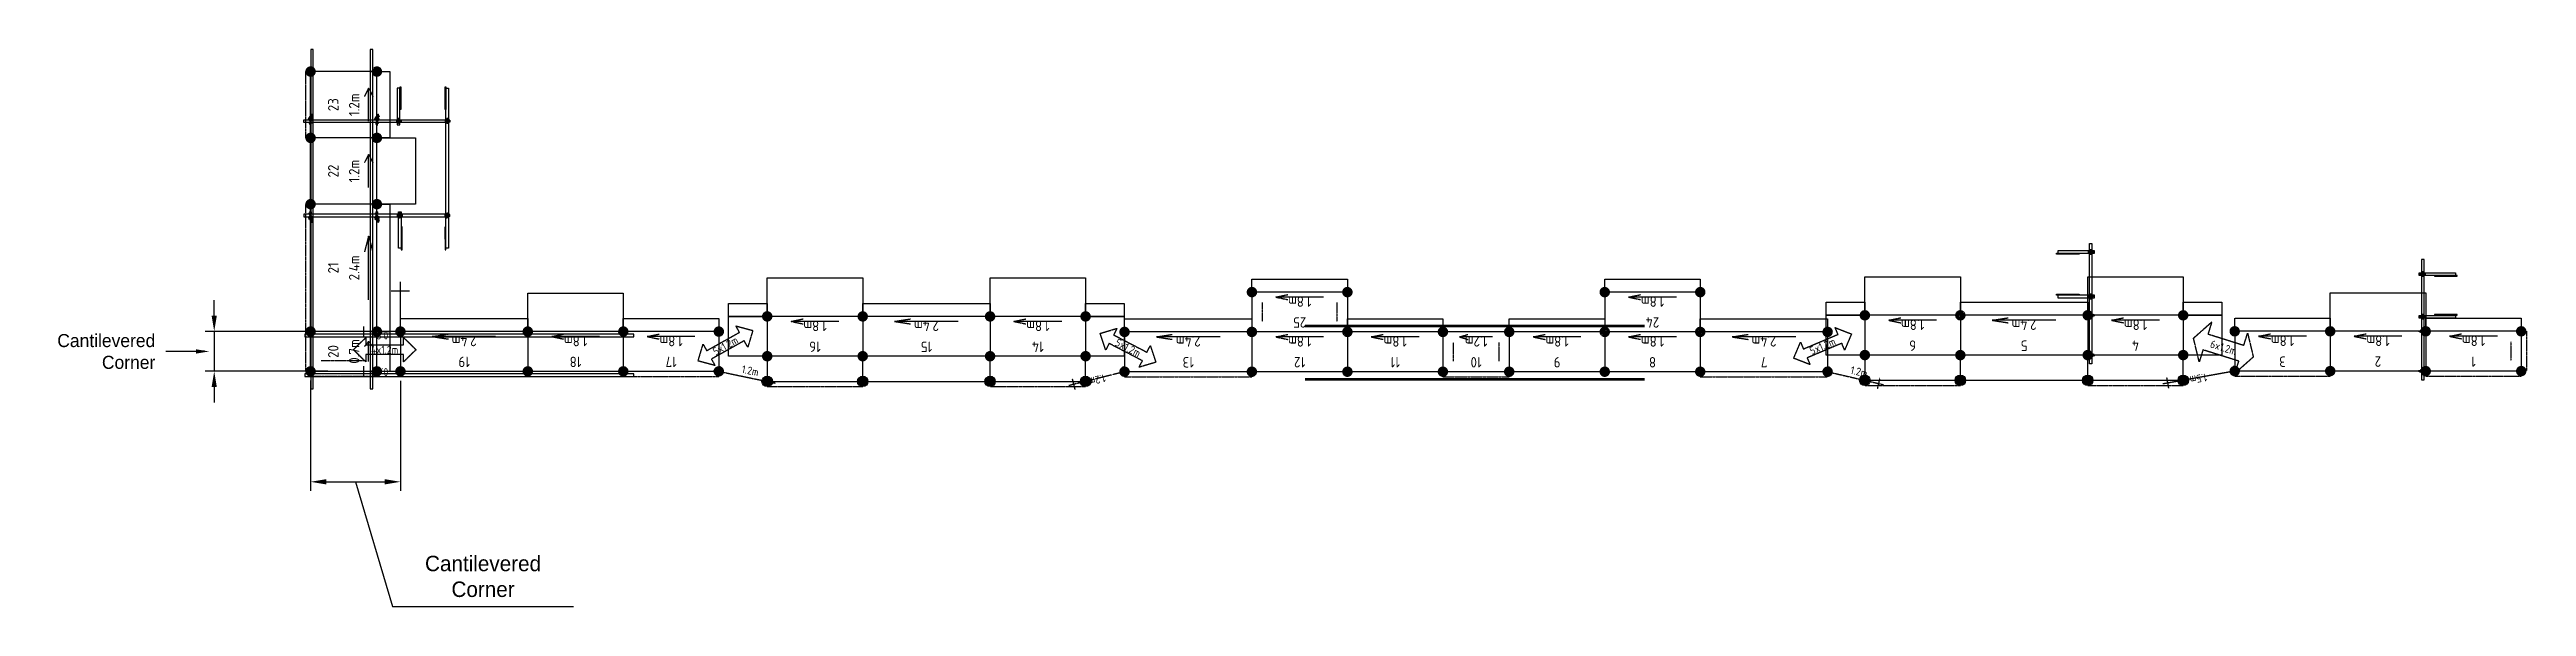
# Model space of a CAD drawing. Header units: millimetres. Extents: x 4425 to 53563, y -49808 to 18666.
# Drawn here: x 5047 to 52481, y 8002 to 18666 of the extents above.
import ezdxf
from ezdxf import colors
from ezdxf.entities.mleader import LeaderData, LeaderLine
from ezdxf.enums import TextEntityAlignment as Align
from ezdxf.math import Vec2, Vec3

# ---------------------------------------------------------------- set-up
doc = ezdxf.new("R2010")
doc.units = ezdxf.units.MM
doc.linetypes.add('KwikScaf_DASHED', pattern=[3.75, 2.5, -1.25])
doc.linetypes.add('KwikScaf_Line', pattern=[1, 1, 0])
doc.layers.add('Extras', color=6, linetype='Continuous')
doc.layers.add('KwikScaf Schematic', color=7, linetype='Continuous')
doc.styles.add('KwikScaf ISO', font='isocp.shx')
doc.dimstyles.new('Scale 100 ISO-30', dxfattribs={"dimscale": 100, "dimtxt": 2.96, "dimasz": 3, "dimexe": 1.75, "dimexo": 1.8, "dimgap": 1.8, "dimtad": 1, "dimdec": 0, "dimdsep": 46, "dimtxsty": 'Standard', "dimcen": 0, "dimaunit": 1, "dimazin": 0, "dimtfac": 1, "dimtdec": 0, "dimtmove": 1, "dimatfit": 3, "dimfxl": 1, "dimtolj": 1, "dimtzin": 0, "dimarcsym": 0})

msp = doc.modelspace()

# ---------------------------------------------------------------- texts
at = {"layer": 'KwikScaf Schematic', "style": 'KwikScaf ISO'}
for s, height, rotation, p in [('23', 200, 90, (10481, 17610)), ('1.2m', 200, 90, (10881, 17610)), ('22', 200, 90, (10481, 16340)), ('1.2m', 200, 90, (10881, 16340)), ('2.4m', 200, 90, (10881, 14485.5)), ('21', 200, 90, (10481, 14485.5)), ('1.8m', 200, 180, (28987.2, 13840.1)), ('1.8m', 200, 180, (35744.2, 13840.1)), ('1.8m', 200, 180, (19705.3, 13374.8)), ('2.4m', 200, 180, (21839.3, 13374.8)), ('1.8m', 200, 180, (23973.3, 13374.8)), ('25', 200, 180, (28987.2, 13440.1)), ('24', 200, 180, (35744.2, 13440.1)), ('1.8m', 200, 180, (40725.2, 13396.2)), ('2.4m', 200, 180, (42859.2, 13396.2)), ('1.8m', 200, 180, (44993.2, 13396.2)), ('20', 200, 90, (10481, 12885)), ('0.7m', 200, 90, (10881, 12885)), ('2.4m', 200, 180, (12986.3, 13085)), ('1.8m', 200, 180, (15120.3, 13085)), ('1.8m', 200, 180, (16949.3, 13085)), ('5x1.2m', 150, 29.16477, (17990.7, 12994.8)), ('16', 200, 180, (19705.3, 12974.8)), ('15', 200, 180, (21839.3, 12974.8)), ('14', 200, 180, (23973.3, 12974.8)), ('5x1.2m', 150, 332.52063, (25700.2, 12954.5)), ('2.4m', 200, 180, (26853.2, 13078.1)), ('1.8m', 200, 180, (28987.2, 13078.1)), ('1.8m', 200, 180, (30816.2, 13078.1)), ('1.2m', 200, 180, (32365.7, 13078.1)), ('1.8m', 200, 180, (33915.2, 13078.1)), ('1.8m', 200, 180, (35744.2, 13078.1)), ('2.4m', 200, 180, (37878.2, 13078.1)), ('5x1.2m', 150, 22.87048, (39001.3, 12987.1)), ('6', 200, 180, (40725.2, 12996.2)), ('5', 200, 180, (42859.2, 12996.2)), ('4', 200, 180, (44993.2, 12996.2)), ('6x1.2m', 150, 342.54617, (46677.3, 12959.3)), ('1.8m', 200, 180, (47808.2, 13089.8)), ('1.8m', 200, 180, (49637.2, 13089.8)), ('1.8m', 200, 180, (51466.2, 13089.8)), ('19', 200, 180, (12986.3, 12685)), ('18', 200, 180, (15120.3, 12685)), ('17', 200, 180, (16949.3, 12685)), ('13', 200, 180, (26853.2, 12678.1)), ('12', 200, 180, (28987.2, 12678.1)), ('11', 200, 180, (30816.2, 12678.1)), ('10', 200, 180, (32365.7, 12678.1)), ('9', 200, 180, (33915.2, 12678.1)), ('8', 200, 180, (35744.2, 12678.1)), ('7', 200, 180, (37878.2, 12678.1)), ('3', 200, 180, (47808.2, 12689.8)), ('2', 200, 180, (49637.2, 12689.8)), ('1', 200, 180, (51466.2, 12689.8))]:
    msp.add_text(s, height=height, rotation=rotation, dxfattribs=at).set_placement(p, align=Align.MIDDLE_CENTER)
for s, rotation, p in [('0.9m', 180, (11355.8, 13266)), ('0.9m', 180, (11355.8, 12566)), ('1.2m', 348.22874, (18451.2, 12443.6)), ('1.2m', 194.02033, (25090.5, 12413.7)), ('1.2m', 346.98226, (39682.3, 12423.9)), ('1.5m', 190.15245, (46184.4, 12438.6))]:
    msp.add_text(s, height=150, rotation=rotation, dxfattribs=at).set_placement(p, align=Align.CENTER)
msp.add_text('4x1.2m', height=150, dxfattribs=at).set_placement((11465.4, 12918.5), align=Align.MIDDLE_CENTER)

# ---------------------------------------------------------------- blocks, each defined once
blk = doc.blocks.new('*D6')
at = {"color": 0, "lineweight": -2}
for p, q in [((8201, 13568), (8201, 13868)), ((10376, 13268), (8026, 13268)), ((8201, 13268), (8201, 12506)), ((10376, 12506), (8026, 12506)), ((8201, 12206), (8201, 11906))]:
    blk.add_line(p, q, dxfattribs=at)
at = {"color": 0}
for points in [[(8151, 13568), (8251, 13568), (8201, 13268)], [(8151, 12206), (8251, 12206), (8201, 12506)]]:
    blk.add_solid(points, dxfattribs=at)
at = {"layer": 'Defpoints', "color": 0}
for p in [(10556, 13268), (8201, 12506), (10556, 12506)]:
    blk.add_point(p, dxfattribs=at)
at = {"color": 0, "insert": (7873, 12887), "char_height": 296, "attachment_point": 5, "rotation": 90}
blk.add_mtext('\\A1;.', dxfattribs=at)
blk = doc.blocks.new('*D7')
at = {"color": 0, "lineweight": -2}
for p, q in [((10046, 12326), (10046, 10214)), ((11767, 12324), (11767, 10214)), ((10346, 10389), (11467, 10389)), ((10906, 10389), (11615, 8002)), ((11615, 8002), (15083, 8002))]:
    blk.add_line(p, q, dxfattribs=at)
at = {"color": 0}
for points in [[(10346, 10439), (10346, 10339), (10046, 10389)], [(11467, 10439), (11467, 10339), (11767, 10389)]]:
    blk.add_solid(points, dxfattribs=at)
at = {"layer": 'Defpoints', "color": 0}
for p in [(10046, 12506), (11767, 12504), (11767, 10389)]:
    blk.add_point(p, dxfattribs=at)
at = {"color": 0, "insert": (13349, 8576), "char_height": 296, "attachment_point": 5}
blk.add_mtext('\\A1;Cantilevered\\PCorner', dxfattribs=at)
blk = doc.blocks.new('90 Deg Coupler 2')
for p, q in [((-29, 60), (24, 60)), ((-29, 60), (-26, 55)), ((-29, 54), (-29, 36)), ((-15, 48), (-29, 54)), ((-29, 36), (-15, 42)), ((-29, 30), (-26, 35)), ((-29, 30), (24, 30)), ((-28, 57), (27, 57)), ((-28, 32), (27, 32)), ((-14, 50), (-26, 55)), ((-14, 40), (-26, 35)), ((-21, 51), (-21, 53)), ((-21, 37), (-21, 39)), ((-15, 48), (-15, 42)), ((-14, 40), (-14, 50)), ((-3, 90), (35, 90)), ((-3, 90), (-3, 60)), ((0, 0), (0, 30)), ((0, 0), (32, 0)), ((51, 65), (24, 60)), ((51, 25), (24, 30)), ((27, 57), (50, 62)), ((27, 32), (50, 28)), ((36, 59), (32, 44)), ((32, 44), (36, 31)), ((32, 0), (32, 28)), ((35, 90), (35, 62)), ((50, 62), (59, 55)), ((50, 28), (59, 35)), ((61, 55), (57, 55)), ((61, 35), (57, 35))]:
    blk.add_line(p, q)
for points in [[(1, 70), (31, 70), (31, 85), (1, 85)], [(4, 72), (28, 72), (28, 82), (4, 82)], [(49, 32), (60, 39), (60, 51), (49, 57), (38, 51), (38, 39)]]:
    blk.add_lwpolyline(points, close=True)
for points in [[(51, 65), (59, 60), (61, 55)], [(51, 25), (59, 30), (61, 35)]]:
    blk.add_lwpolyline(points)
for radius in [12.5, 5]:
    blk.add_circle((49, 45), radius)
blk = doc.blocks.new('90 Degree Coupler Front')
blk.add_blockref('90 Deg Coupler 2', (0, 0))
blk = doc.blocks.new('90 Deg Coupler')
h = blk.add_hatch()
h.set_pattern_fill('LINE', color=256, angle=30, style=0)
h.set_pattern_definition([(30, (-1483.059, -813.5773), (-1.5875, 2.7496307), [])])
h.paths.add_polyline_path([(31, 75), (21, 75), (22, 52), (32, 52)])
h.paths.add_polyline_path([(26, 4), (36, 5), (34, 24), (25, 20)])
h = blk.add_hatch()
h.set_pattern_fill('LINE', color=256, angle=5, style=0)
h.set_pattern_definition([(5, (1526.997, 8843.9646), (-0.2767195, 3.1629182), [])])
h.paths.add_polyline_path([(-5, -102), (5, -102), (5, -72), (-5, -72)])
h.paths.add_polyline_path([(-5, -137), (5, -137), (5, -122), (-5, -122)])
for p, q in [((-44, -25), (-29, 11)), ((-24, 0), (-32, 3)), ((15, 51), (40, 53)), ((16, 31), (15, 51)), ((16, 31), (20, 32)), ((43, 36), (17, 31)), ((46, 28), (18, 18)), ((21, 75), (31, 75)), ((22, 52), (21, 75)), ((27, -12), (25, 20)), ((26, 4), (36, 5)), ((32, 52), (31, 75)), ((37, -12), (34, 24)), ((41, 35), (40, 53)), ((46, 32), (43, 36)), ((46, 28), (46, 32)), ((46, 32), (46, 28)), ((46, 28), (46, 32)), ((-44, -32), (-44, -25)), ((-44, -32), (46, -32)), ((-30, -32), (-30, -27)), ((46, -32), (-30, -32)), ((-23, -82), (-23, -103)), ((-23, -82), (-10, -82)), ((-23, -103), (-10, -103)), ((22, -32), (-22, -32)), ((-22, -32), (-16, -57)), ((-10, -57), (-16, -57)), ((-13, -102), (12, -102)), ((-13, -122), (-13, -102)), ((-13, -122), (12, -122)), ((-10, -57), (-10, -47)), ((-10, -47), (10, -47)), ((-10, -82), (-10, -103)), ((-5, -47), (-5, -102)), ((-5, -72), (5, -72)), ((-5, -122), (-5, -137)), ((5, -137), (-5, -137)), ((5, -47), (5, -102)), ((5, -122), (5, -137)), ((10, -57), (10, -47)), ((10, -57), (16, -57)), ((22, -82), (10, -82)), ((10, -82), (10, -103)), ((22, -103), (10, -103)), ((12, -122), (12, -102)), ((22, -32), (16, -57)), ((41, -12), (21, -12)), ((22, -82), (22, -103)), ((46, -32), (41, -12))]:
    blk.add_line(p, q)
blk.add_lwpolyline([(17, 31), (-12, 30), (-20, 25), (-29, 11)])
for centre, radius in [((0, 0), 24.2), ((-33, -16), 5)]:
    blk.add_circle(centre, radius)
blk.add_arc((-38, -6), 22.6, 291.5177, 333.915)
blk = doc.blocks.new('90 Degree Coupler Side')
at = {"rotation": 90}
blk.add_blockref('90 Deg Coupler', (-32, 44), dxfattribs=at)

# ---------------------------------------------------------------- dimensions: what is measured, and where the dimension line sits
dim = msp.add_linear_dim(base=(8201.2, 12505.8), p1=(10556.2, 13267.8), p2=(10556.2, 12505.8), angle=90, text='.', dimstyle='Scale 100 ISO-30')
dim.commit()
dim.dimension.update_dxf_attribs({"geometry": '*D6', "text_midpoint": (7873.2, 12886.8)})
dim = msp.add_linear_dim(base=(11766.8, 10389.5), p1=(10046, 12505.8), p2=(11766.8, 12504), text='Cantilevered\\PCorner', dimstyle='Scale 100 ISO-30')
dim.commit()
dim.dimension.update_dxf_attribs({"geometry": '*D7', "text_midpoint": (11794.9, 8001.8), "dimtype": 160})

# ---------------------------------------------------------------- hatches: boundary and pattern name
h = msp.add_hatch()
h.set_pattern_fill('INSUL', color=4, angle=-90, style=0)
h.set_pattern_definition([(270, (-3169.307, 40473.614), (9.525, -2e-15), []), (270, (-3166.132, 40473.614), (9.525, -2e-15), [3.175, -3.175]), (270, (-3162.957, 40473.614), (9.525, -2e-15), [3.175, -3.175])])
h.paths.add_polyline_path([(11775.5, 17953.1), (11760.5, 17953.1), (11760.5, 17517.1), (11775.5, 17517.1)])
h = msp.add_hatch()
h.set_pattern_fill('INSUL', color=4, angle=-90, style=0)
h.set_pattern_definition([(270, (-2305.7225, 40473.614), (9.525, -2e-15), []), (270, (-2302.5475, 40473.614), (9.525, -2e-15), [3.175, -3.175]), (270, (-2299.3725, 40473.614), (9.525, -2e-15), [3.175, -3.175])])
h.paths.add_polyline_path([(12639.1, 17953.1), (12624.1, 17953.1), (12624.1, 17517.1), (12639.1, 17517.1)])
h = msp.add_hatch()
h.set_pattern_fill('INSUL', color=4, angle=-90, style=0)
h.set_pattern_definition([(90, (-3146.3555, -7688.259), (9.525, 2e-15), []), (90, (-3143.1805, -7688.259), (9.525, 2e-15), [3.175, -3.175]), (90, (-3140.0055, -7688.259), (9.525, 2e-15), [3.175, -3.175])])
h.paths.add_polyline_path([(11798.5, 14832.3), (11783.5, 14832.3), (11783.5, 15268.3), (11798.5, 15268.3)])
h = msp.add_hatch()
h.set_pattern_fill('INSUL', color=4, angle=-90, style=0)
h.set_pattern_definition([(90, (-2305.7225, -7688.259), (9.525, 2e-15), []), (90, (-2302.5475, -7688.259), (9.525, 2e-15), [3.175, -3.175]), (90, (-2299.3725, -7688.259), (9.525, 2e-15), [3.175, -3.175])])
h.paths.add_polyline_path([(12639.1, 14832.3), (12624.1, 14832.3), (12624.1, 15268.3), (12639.1, 15268.3)])
h = msp.add_hatch()
h.set_pattern_fill('INSUL', color=4, style=0)
h.set_pattern_definition([(0, (20957.1505, -180.274), (0, 9.525), []), (0, (20957.1505, -177.099), (0, 9.525), [3.175, -3.175]), (0, (20957.1505, -173.924), (0, 9.525), [3.175, -3.175])])
h.paths.add_polyline_path([(43477.7, 14764.6), (43477.7, 14749.6), (43913.7, 14749.6), (43913.7, 14764.6)])
h = msp.add_hatch()
h.set_pattern_fill('INSUL', color=4, style=0)
h.set_pattern_definition([(180, (73673.216, -605.676), (0, 9.525), []), (180, (73673.216, -602.501), (0, 9.525), [3.175, -3.175]), (180, (73673.216, -599.326), (0, 9.525), [3.175, -3.175])])
h.paths.add_polyline_path([(50716.7, 14339.2), (50716.7, 14324.2), (51152.7, 14324.2), (51152.7, 14339.2)])
h = msp.add_hatch()
h.set_pattern_fill('INSUL', color=4, style=0)
h.set_pattern_definition([(0, (20957.1505, -964.512), (0, 9.525), []), (0, (20957.1505, -961.337), (0, 9.525), [3.175, -3.175]), (0, (20957.1505, -958.162), (0, 9.525), [3.175, -3.175])])
h.paths.add_polyline_path([(43477.7, 13980.3), (43477.7, 13965.3), (43913.7, 13965.3), (43913.7, 13980.3)])
h = msp.add_hatch()
h.set_pattern_fill('INSUL', color=4, style=0)
h.set_pattern_definition([(180, (73673.216, -1352.996), (0, 9.525), []), (180, (73673.216, -1349.821), (0, 9.525), [3.175, -3.175]), (180, (73673.216, -1346.646), (0, 9.525), [3.175, -3.175])])
h.paths.add_polyline_path([(51152.7, 13591.8), (51152.7, 13576.8), (50716.7, 13576.8), (50716.7, 13591.8)])
h = msp.add_hatch(color=5)
edge = h.paths.add_edge_path()
edge.add_arc((18790.8, 12310.8), 100, 0, 360)
h = msp.add_hatch(color=5)
edge = h.paths.add_edge_path()
edge.add_arc((20619.8, 12310.8), 100, 0, 360)
h = msp.add_hatch(color=5)
edge = h.paths.add_edge_path()
edge.add_arc((23058.8, 12310.8), 100, 0, 360)
h = msp.add_hatch(color=5)
edge = h.paths.add_edge_path()
edge.add_arc((24887.8, 12310.8), 100, 0, 360)
h = msp.add_hatch(color=5)
edge = h.paths.add_edge_path()
edge.add_arc((39810.7, 12332.2), 100, 0, 360)
h = msp.add_hatch(color=5)
edge = h.paths.add_edge_path()
edge.add_arc((41639.7, 12332.2), 100, 0, 360)
h = msp.add_hatch(color=5)
edge = h.paths.add_edge_path()
edge.add_arc((44078.7, 12332.2), 100, 0, 360)
h = msp.add_hatch(color=5)
edge = h.paths.add_edge_path()
edge.add_arc((45907.7, 12332.2), 100, 0, 360)

# ---------------------------------------------------------------- linework, layer by layer
at = {"color": 5}
for p, q in [((39810.7, 12815.2), (39810.7, 12332.2)), ((41639.7, 12332.2), (41639.7, 12815.2)), ((44078.7, 12332.2), (44078.7, 12815.2)), ((45907.7, 12332.2), (45907.7, 12815.2)), ((18790.8, 12793.8), (18790.8, 12310.8)), ((20619.8, 12310.8), (20619.8, 12793.8)), ((23058.8, 12310.8), (23058.8, 12793.8)), ((24887.8, 12310.8), (24887.8, 12793.8)), ((18790.8, 12310.8), (20619.8, 12310.8)), ((23058.8, 12310.8), (24887.8, 12310.8)), ((39810.7, 12332.2), (41639.7, 12332.2)), ((44078.7, 12332.2), (45907.7, 12332.2))]:
    msp.add_line(p, q, dxfattribs=at)
at = {"color": 5, "linetype": 'KwikScaf_DASHED'}
for p, q in [((18790.8, 12210.8), (20619.8, 12210.8)), ((23058.8, 12210.8), (24887.8, 12210.8)), ((39810.7, 12232.2), (41639.7, 12232.2)), ((44078.7, 12232.2), (45907.7, 12232.2))]:
    msp.add_line(p, q, dxfattribs=at)
at = {"color": 3}
for p, q in [((20619.8, 12310.8), (23058.8, 12310.8)), ((41639.7, 12332.2), (44078.7, 12332.2))]:
    msp.add_line(p, q, dxfattribs=at)
at = {"color": 6}
for points in [[(11707.5, 17924.6), (11707.5, 17224.6), (11757.5, 17224.6), (11757.5, 17924.6), (11707.5, 17924.6)], [(12639.4, 14860.8), (12639.4, 17924.6), (12689.4, 17924.6), (12689.4, 14860.8), (12639.4, 14860.8)], [(12690.2, 17320.2), (12690.2, 17270.2), (9914.2, 17270.2), (9914.2, 17320.2), (12690.2, 17320.2)], [(12690.2, 15465.1), (12690.2, 15515.1), (9914.2, 15515.1), (9914.2, 15465.1), (12690.2, 15465.1)], [(11730.5, 14860.8), (11730.5, 15560.8), (11780.5, 15560.8), (11780.5, 14860.8), (11730.5, 14860.8)], [(43506.2, 14764.9), (44206.2, 14764.9), (44206.2, 14814.9), (43506.2, 14814.9), (43506.2, 14764.9)], [(44110.5, 14951.4), (44160.5, 14951.4), (44160.5, 12646), (44110.5, 12646), (44110.5, 14951.4)], [(51124.2, 14339.5), (50424.2, 14339.5), (50424.2, 14389.5), (51124.2, 14389.5), (51124.2, 14339.5)], [(50519.8, 14645), (50469.8, 14645), (50469.8, 12339.5), (50519.8, 12339.5), (50519.8, 14645)], [(43506.2, 13912.3), (44206.2, 13912.3), (44206.2, 13962.3), (43506.2, 13962.3), (43506.2, 13912.3)], [(51124.2, 13523.9), (50424.2, 13523.9), (50424.2, 13573.9), (51124.2, 13573.9), (51124.2, 13523.9)]]:
    msp.add_lwpolyline(points, dxfattribs=at)
at = {"color": 4}
for points in [[(11775.5, 17953.1), (11775.5, 17517.1), (11760.5, 17517.1), (11760.5, 17953.1), (11775.5, 17953.1)], [(12639.1, 17953.1), (12639.1, 17517.1), (12624.1, 17517.1), (12624.1, 17953.1), (12639.1, 17953.1)], [(11798.5, 14832.3), (11798.5, 15268.3), (11783.5, 15268.3), (11783.5, 14832.3), (11798.5, 14832.3)], [(12639.1, 14832.3), (12639.1, 15268.3), (12624.1, 15268.3), (12624.1, 14832.3), (12639.1, 14832.3)], [(43477.7, 14764.6), (43913.7, 14764.6), (43913.7, 14749.6), (43477.7, 14749.6), (43477.7, 14764.6)], [(51152.7, 14339.2), (50716.7, 14339.2), (50716.7, 14324.2), (51152.7, 14324.2), (51152.7, 14339.2)], [(43477.7, 13980.3), (43913.7, 13980.3), (43913.7, 13965.3), (43477.7, 13965.3), (43477.7, 13980.3)], [(51152.7, 13591.8), (50716.7, 13591.8), (50716.7, 13576.8), (51152.7, 13576.8), (51152.7, 13591.8)]]:
    msp.add_lwpolyline(points, dxfattribs=at)
at = {"color": 5}
for points in [[(18052.6, 13805.8), (18790.8, 13805.8), (18790.8, 13555.8), (18052.6, 13555.8)], [(24887.8, 13805.8), (25626, 13805.8), (25626, 13555.8), (24887.8, 13555.8)], [(39072.5, 13827.2), (39810.7, 13827.2), (39810.7, 13577.2), (39072.5, 13577.2)], [(45907.7, 13827.2), (46645.9, 13827.2), (46645.9, 13577.2), (45907.7, 13577.2)]]:
    msp.add_lwpolyline(points, close=True, dxfattribs=at)
at = {"color": 6, "const_width": 50}
for points in [[(29092.5, 13374.1), (35592.5, 13374.1)], [(29092.5, 12351.3), (35592.5, 12351.3)]]:
    msp.add_lwpolyline(points, dxfattribs=at)
at = {"color": 5}
for centre in [(18790.8, 12310.8), (20619.8, 12310.8), (23058.8, 12310.8), (24887.8, 12310.8), (39810.7, 12332.2), (41639.7, 12332.2), (44078.7, 12332.2), (45907.7, 12332.2)]:
    msp.add_circle(centre, 100, dxfattribs=at)
at = {"layer": 'Extras'}
for points in [[(10048.2, 12166.5), (10098.2, 12166.5), (10098.2, 18666.5), (10048.2, 18666.5)], [(11188.2, 12166.5), (11238.2, 12166.5), (11238.2, 18666.5), (11188.2, 18666.5)], [(9934.3, 13164.6), (16234.3, 13164.6), (16234.3, 13214.6), (9934.3, 13214.6)], [(9934.3, 12404.9), (16234.3, 12404.9), (16234.3, 12454.9), (9934.3, 12454.9)]]:
    msp.add_lwpolyline(points, close=True, dxfattribs=at)
at = {"layer": 'KwikScaf Schematic', "color": 1, "linetype": 'KwikScaf_DASHED'}
for p, q in [((9946, 18245), (9946, 16975)), ((31930.7, 12697.1), (31930.7, 13059.1)), ((32800.7, 13059.1), (32800.7, 12697.1)), ((31730.7, 12397.1), (33000.7, 12397.1))]:
    msp.add_line(p, q, dxfattribs=at)
at = {"layer": 'KwikScaf Schematic', "color": 1, "linetype": 'KwikScaf_Line'}
for p, q in [((10046, 16975), (10046, 18245)), ((11316, 18245), (10046, 18245)), ((11316, 16975), (11316, 18245)), ((11316, 18245), (11566, 18245)), ((11566, 18245), (11566, 16975)), ((11157.3, 17927.5), (11077.9, 17768.8)), ((11157.3, 17292.5), (11157.3, 17927.5)), ((11157.3, 17927.5), (11236.6, 17768.8)), ((10046, 15705), (10046, 16975)), ((11316, 16975), (10046, 16975)), ((11157.3, 16657.5), (11077.9, 16498.8)), ((11157.3, 16022.5), (11157.3, 16657.5)), ((11157.3, 16657.5), (11236.6, 16498.8)), ((11316, 15705), (11316, 16975)), ((11316, 16975), (12054.2, 16975)), ((11566, 16975), (11316, 16975)), ((12054.2, 16975), (12054.2, 15705)), ((12054.2, 15705), (11316, 15705)), ((18259.8, 13251.4), (18191.6, 13373.7)), ((18191.6, 13373.7), (18514.7, 13287.2)), ((18514.7, 13287.2), (18418.6, 12966.8)), ((25167.9, 13231.3), (25488.4, 13327.3)), ((25488.4, 13327.3), (25423.8, 13203.1)), ((39296.8, 13212.7), (39242.4, 13341.7)), ((39242.4, 13341.7), (39554.1, 13220.3)), ((46104.9, 13139.3), (46453.9, 13448.9)), ((46453.9, 13448.9), (46381.9, 13219.9)), ((10865.4, 12918.5), (11105.4, 13151.5)), ((11105.4, 12685.5), (10865.4, 12918.5)), ((11105.4, 13151.5), (11105.4, 13011.5)), ((11105.4, 13011.5), (11825.4, 13011.5)), ((11825.4, 12825.5), (11105.4, 12825.5)), ((11105.4, 12825.5), (11105.4, 12685.5)), ((11825.4, 13011.5), (11825.4, 13151.5)), ((11825.4, 13151.5), (12065.4, 12918.5)), ((12065.4, 12918.5), (11825.4, 12685.5)), ((11825.4, 12685.5), (11825.4, 12825.5)), ((17466.8, 12702.4), (17562.8, 13022.8)), ((17562.8, 13022.8), (17631.1, 12900.6)), ((17631.1, 12900.6), (18259.8, 13251.4)), ((18350.4, 13089), (17721.7, 12738.1)), ((18418.6, 12966.8), (18350.4, 13089)), ((25273.3, 12913.9), (25167.9, 13231.3)), ((25337.9, 13038.1), (25273.3, 12913.9)), ((25976.7, 12705.8), (25337.9, 13038.1)), ((25423.8, 13203.1), (26062.5, 12870.8)), ((26062.5, 12870.8), (26127.1, 12995)), ((26127.1, 12995), (26232.5, 12677.6)), ((31730.7, 13259.1), (31730.7, 12497.1)), ((33000.7, 13259.1), (31730.7, 13259.1)), ((32048.2, 13163.8), (32206.9, 13211.4)), ((32683.2, 13163.8), (32048.2, 13163.8)), ((32048.2, 13163.8), (32206.9, 13116.2)), ((38448.5, 12753.9), (38579, 13061.9)), ((38579, 13061.9), (38633.4, 12932.9)), ((38633.4, 12932.9), (39296.8, 13212.7)), ((39369.1, 13041.3), (38705.7, 12761.5)), ((39423.5, 12912.3), (39369.1, 13041.3)), ((39554.1, 13220.3), (39423.5, 12912.3)), ((46213.9, 12685.7), (46104.9, 13139.3)), ((46285.9, 12914.7), (46213.9, 12685.7)), ((46972.8, 12698.7), (46285.9, 12914.7)), ((46381.9, 13219.9), (47068.7, 13004)), ((47068.7, 13004), (47140.7, 13232.9)), ((47140.7, 13232.9), (47249.7, 12779.3)), ((17789.9, 12615.9), (17466.8, 12702.4)), ((17721.7, 12738.1), (17789.9, 12615.9)), ((25912.1, 12581.6), (25976.7, 12705.8)), ((26232.5, 12677.6), (25912.1, 12581.6)), ((33000.7, 12497.1), (31730.7, 12497.1)), ((38760.1, 12632.5), (38448.5, 12753.9)), ((38705.7, 12761.5), (38760.1, 12632.5)), ((47249.7, 12779.3), (46900.8, 12469.7)), ((46900.8, 12469.7), (46972.8, 12698.7))]:
    msp.add_line(p, q, dxfattribs=at)
at = {"layer": 'KwikScaf Schematic', "color": 3, "linetype": 'KwikScaf_DASHED'}
for p, q in [((9946, 15705), (9946, 13266)), ((11766.8, 12404), (14205.8, 12404)), ((25633.7, 12397.1), (28072.7, 12397.1)), ((36658.7, 12397.1), (39097.7, 12397.1))]:
    msp.add_line(p, q, dxfattribs=at)
at = {"layer": 'KwikScaf Schematic', "color": 3, "linetype": 'KwikScaf_Line'}
for p, q in [((10046, 13266), (10046, 15705)), ((11316, 15705), (10046, 15705)), ((11316, 13266), (11316, 15705)), ((11316, 15705), (11566, 15705)), ((11566, 15705), (11566, 13266)), ((11157.3, 15095.3), (11077.9, 14790.4)), ((11157.3, 13875.8), (11157.3, 15095.3)), ((11157.3, 15095.3), (11236.6, 14790.4)), ((11941.8, 14041), (11591.8, 14041)), ((11766.8, 13516), (11766.8, 14216)), ((20619.8, 13555.8), (20619.8, 13805.8)), ((20619.8, 13805.8), (23058.8, 13805.8)), ((23058.8, 13805.8), (23058.8, 13555.8)), ((41639.7, 13577.2), (41639.7, 13827.2)), ((41639.7, 13827.2), (44078.7, 13827.2)), ((44078.7, 13827.2), (44078.7, 13577.2)), ((11066.8, 13166), (11066.8, 13366)), ((11766.8, 13266), (11766.8, 13516)), ((11766.8, 13516), (14205.8, 13516)), ((11766.8, 13166), (11766.8, 13366)), ((14205.8, 13516), (14205.8, 13266)), ((20619.8, 13555.8), (20619.8, 12793.8)), ((23058.8, 13555.8), (20619.8, 13555.8)), ((21229.6, 13460.6), (21534.5, 13508.2)), ((22449.1, 13460.6), (21229.6, 13460.6)), ((21229.6, 13460.6), (21534.5, 13413)), ((25633.7, 13259.1), (25633.7, 13509.1)), ((25633.7, 13509.1), (28072.7, 13509.1)), ((28072.7, 13509.1), (28072.7, 13259.1)), ((36658.7, 13259.1), (36658.7, 13509.1)), ((36658.7, 13509.1), (39097.7, 13509.1)), ((39097.7, 13509.1), (39097.7, 13259.1)), ((41639.7, 13577.2), (41639.7, 12815.2)), ((44078.7, 13577.2), (41639.7, 13577.2)), ((42249.5, 13482), (42554.3, 13529.6)), ((43469, 13482), (42249.5, 13482)), ((42249.5, 13482), (42554.3, 13434.3)), ((11866.8, 13266), (10966.8, 13266)), ((11566, 13266), (11316, 13266)), ((11766.8, 13266), (11766.8, 12504)), ((14205.8, 13266), (11766.8, 13266)), ((12376.6, 13170.8), (12681.5, 13218.4)), ((13596.1, 13170.8), (12376.6, 13170.8)), ((12376.6, 13170.8), (12681.5, 13123.1)), ((25633.7, 13259.1), (25633.7, 12497.1)), ((28072.7, 13259.1), (25633.7, 13259.1)), ((26243.4, 13163.8), (26548.3, 13211.4)), ((27462.9, 13163.8), (26243.4, 13163.8)), ((26243.4, 13163.8), (26548.3, 13116.2)), ((36658.7, 13259.1), (36658.7, 12497.1)), ((39097.7, 13259.1), (36658.7, 13259.1)), ((37268.4, 13163.8), (37573.3, 13211.4)), ((38487.9, 13163.8), (37268.4, 13163.8)), ((37268.4, 13163.8), (37573.3, 13116.2)), ((39097.7, 13259.1), (39097.7, 12497.1)), ((44078.7, 12815.2), (41639.7, 12815.2)), ((11866.8, 12504), (10966.8, 12504)), ((11066.8, 12404), (11066.8, 12604)), ((11766.8, 12404), (11766.8, 12604)), ((14205.8, 12504), (11766.8, 12504)), ((23058.8, 12793.8), (20619.8, 12793.8)), ((25730.7, 12521.3), (24566.4, 12230.6)), ((24687.7, 12157.8), (24639.2, 12351.8)), ((25657.9, 12400.1), (25609.4, 12594.1)), ((28072.7, 12497.1), (25633.7, 12497.1)), ((39097.7, 12497.1), (36658.7, 12497.1)), ((39000.2, 12519.6), (40169.4, 12249.3)), ((39120.2, 12594.5), (39075.1, 12399.6)), ((40094.5, 12369.2), (40049.4, 12174.4))]:
    msp.add_line(p, q, dxfattribs=at)
at = {"layer": 'KwikScaf Schematic', "color": 5, "linetype": 'KwikScaf_Line'}
for p, q in [((18790.8, 13555.8), (18790.8, 14294)), ((18790.8, 14294), (20619.8, 14294)), ((20619.8, 14294), (20619.8, 13555.8)), ((23058.8, 13555.8), (23058.8, 14294)), ((23058.8, 14294), (24887.8, 14294)), ((24887.8, 14294), (24887.8, 13555.8)), ((28072.7, 14021.1), (28072.7, 14271.1)), ((28072.7, 14271.1), (29901.7, 14271.1)), ((29901.7, 14271.1), (29901.7, 14021.1)), ((34829.7, 14021.1), (34829.7, 14271.1)), ((34829.7, 14271.1), (36658.7, 14271.1)), ((36658.7, 14271.1), (36658.7, 14021.1)), ((39810.7, 13577.2), (39810.7, 14315.4)), ((39810.7, 14315.4), (41639.7, 14315.4)), ((41639.7, 14315.4), (41639.7, 13577.2)), ((44078.7, 13577.2), (44078.7, 14315.4)), ((44078.7, 14315.4), (45907.7, 14315.4)), ((45907.7, 14315.4), (45907.7, 13577.2)), ((14205.8, 13266), (14205.8, 14004.2)), ((14205.8, 14004.2), (16034.8, 14004.2)), ((16034.8, 14004.2), (16034.8, 13266)), ((28072.7, 14021.1), (28072.7, 13259.1)), ((29901.7, 14021.1), (28072.7, 14021.1)), ((28529.9, 13925.8), (28758.5, 13973.4)), ((29444.4, 13925.8), (28529.9, 13925.8)), ((28529.9, 13925.8), (28758.5, 13878.2)), ((29901.7, 14021.1), (29901.7, 13259.1)), ((34829.7, 14021.1), (34829.7, 13259.1)), ((36658.7, 14021.1), (34829.7, 14021.1)), ((35286.9, 13925.8), (35515.5, 13973.4)), ((36201.4, 13925.8), (35286.9, 13925.8)), ((35286.9, 13925.8), (35515.5, 13878.2)), ((36658.7, 14021.1), (36658.7, 13259.1)), ((48722.7, 13270.8), (48722.7, 14009)), ((48722.7, 14009), (50551.7, 14009)), ((50551.7, 14009), (50551.7, 13270.8)), ((16034.8, 13266), (16034.8, 13516)), ((16034.8, 13516), (17863.8, 13516)), ((17863.8, 13516), (17863.8, 13266)), ((18052.6, 12793.8), (18052.6, 13555.8)), ((18052.6, 13555.8), (18790.8, 13555.8)), ((18790.8, 13555.8), (18790.8, 12793.8)), ((20619.8, 13555.8), (18790.8, 13555.8)), ((19248.1, 13460.6), (19476.7, 13508.2)), ((20162.6, 13460.6), (19248.1, 13460.6)), ((19248.1, 13460.6), (19476.7, 13413)), ((23058.8, 13555.8), (23058.8, 12793.8)), ((24887.8, 13555.8), (23058.8, 13555.8)), ((23516.1, 13460.6), (23744.7, 13508.2)), ((24430.6, 13460.6), (23516.1, 13460.6)), ((23516.1, 13460.6), (23744.7, 13413)), ((24887.8, 13555.8), (24887.8, 12793.8)), ((24887.8, 13555.8), (25626, 13555.8)), ((25626, 13555.8), (25626, 12793.8)), ((29901.7, 13259.1), (29901.7, 13509.1)), ((29901.7, 13509.1), (31730.7, 13509.1)), ((31730.7, 13509.1), (31730.7, 13259.1)), ((33000.7, 13259.1), (33000.7, 13509.1)), ((33000.7, 13509.1), (34829.7, 13509.1)), ((34829.7, 13509.1), (34829.7, 13259.1)), ((39072.5, 12815.2), (39072.5, 13577.2)), ((39072.5, 13577.2), (39810.7, 13577.2)), ((39810.7, 13577.2), (39810.7, 12815.2)), ((41639.7, 13577.2), (39810.7, 13577.2)), ((40268, 13482), (40496.6, 13529.6)), ((41182.5, 13482), (40268, 13482)), ((40268, 13482), (40496.6, 13434.3)), ((44078.7, 13577.2), (44078.7, 12815.2)), ((45907.7, 13577.2), (44078.7, 13577.2)), ((44536, 13482), (44764.6, 13529.6)), ((45450.5, 13482), (44536, 13482)), ((44536, 13482), (44764.6, 13434.3)), ((45907.7, 13577.2), (45907.7, 12815.2)), ((45907.7, 13577.2), (46645.9, 13577.2)), ((46645.9, 13577.2), (46645.9, 12815.2)), ((46893.7, 13270.8), (46893.7, 13520.8)), ((46893.7, 13520.8), (48722.7, 13520.8)), ((48722.7, 13520.8), (48722.7, 13270.8)), ((50551.7, 13270.8), (50551.7, 13520.8)), ((50551.7, 13520.8), (52380.7, 13520.8)), ((52380.7, 13520.8), (52380.7, 13270.8)), ((14205.8, 13266), (14205.8, 12504)), ((16034.8, 13266), (14205.8, 13266)), ((14663.1, 13170.8), (14891.7, 13218.4)), ((15577.6, 13170.8), (14663.1, 13170.8)), ((14663.1, 13170.8), (14891.7, 13123.1)), ((16034.8, 13266), (16034.8, 12504)), ((17863.8, 13266), (16034.8, 13266)), ((16492.1, 13170.8), (16720.7, 13218.4)), ((17406.6, 13170.8), (16492.1, 13170.8)), ((16492.1, 13170.8), (16720.7, 13123.1)), ((17863.8, 13266), (17863.8, 12504)), ((28072.7, 13259.1), (28072.7, 12497.1)), ((29901.7, 13259.1), (28072.7, 13259.1)), ((29901.7, 13259.1), (28072.7, 13259.1)), ((28529.9, 13163.8), (28758.5, 13211.4)), ((29444.4, 13163.8), (28529.9, 13163.8)), ((28529.9, 13163.8), (28758.5, 13116.2)), ((29901.7, 13259.1), (29901.7, 12497.1)), ((31730.7, 13259.1), (29901.7, 13259.1)), ((30358.9, 13163.8), (30587.5, 13211.4)), ((31273.4, 13163.8), (30358.9, 13163.8)), ((30358.9, 13163.8), (30587.5, 13116.2)), ((33000.7, 13259.1), (33000.7, 12497.1)), ((34829.7, 13259.1), (33000.7, 13259.1)), ((33457.9, 13163.8), (33686.5, 13211.4)), ((34372.4, 13163.8), (33457.9, 13163.8)), ((33457.9, 13163.8), (33686.5, 13116.2)), ((34829.7, 13259.1), (34829.7, 12497.1)), ((36658.7, 13259.1), (34829.7, 13259.1)), ((36658.7, 13259.1), (34829.7, 13259.1)), ((35286.9, 13163.8), (35515.5, 13211.4)), ((36201.4, 13163.8), (35286.9, 13163.8)), ((35286.9, 13163.8), (35515.5, 13116.2)), ((39810.7, 12815.2), (39072.5, 12815.2)), ((41639.7, 12815.2), (39810.7, 12815.2)), ((45907.7, 12815.2), (44078.7, 12815.2)), ((46645.9, 12815.2), (45907.7, 12815.2)), ((46893.7, 13270.8), (46893.7, 12508.8)), ((48722.7, 13270.8), (46893.7, 13270.8)), ((47350.9, 13175.5), (47579.5, 13223.1)), ((48265.4, 13175.5), (47350.9, 13175.5)), ((47350.9, 13175.5), (47579.5, 13127.9)), ((48722.7, 13270.8), (48722.7, 12508.8)), ((50551.7, 13270.8), (48722.7, 13270.8)), ((49179.9, 13175.5), (49408.5, 13223.1)), ((50094.4, 13175.5), (49179.9, 13175.5)), ((49179.9, 13175.5), (49408.5, 13127.9)), ((50551.7, 13270.8), (50551.7, 12508.8)), ((52380.7, 13270.8), (50551.7, 13270.8)), ((51008.9, 13175.5), (51237.5, 13223.1)), ((51923.4, 13175.5), (51008.9, 13175.5)), ((51008.9, 13175.5), (51237.5, 13127.9)), ((52380.7, 13270.8), (52380.7, 12508.8)), ((16034.8, 12504), (14205.8, 12504)), ((17863.8, 12504), (16034.8, 12504)), ((17765.9, 12524.4), (18940.7, 12279.6)), ((17884.2, 12601.9), (17843.4, 12406.1)), ((18790.8, 12793.8), (18052.6, 12793.8)), ((20619.8, 12793.8), (18790.8, 12793.8)), ((18863.2, 12397.9), (18822.4, 12202.1)), ((24887.8, 12793.8), (23058.8, 12793.8)), ((25626, 12793.8), (24887.8, 12793.8)), ((29901.7, 12497.1), (28072.7, 12497.1)), ((31730.7, 12497.1), (29901.7, 12497.1)), ((34829.7, 12497.1), (33000.7, 12497.1)), ((36658.7, 12497.1), (34829.7, 12497.1)), ((46992.1, 12526.4), (45515.6, 12262)), ((45631.6, 12181.2), (45596.4, 12378.1)), ((46911.3, 12410.3), (46876, 12607.2)), ((48722.7, 12508.8), (46893.7, 12508.8)), ((50551.7, 12508.8), (48722.7, 12508.8)), ((52380.7, 12508.8), (50551.7, 12508.8))]:
    msp.add_line(p, q, dxfattribs=at)
at = {"layer": 'KwikScaf Schematic', "color": 5, "linetype": 'KwikScaf_DASHED'}
for p, q in [((28272.7, 13459.1), (28272.7, 13821.1)), ((29701.7, 13821.1), (29701.7, 13459.1)), ((52180.7, 13070.8), (52180.7, 12708.8)), ((52480.7, 13270.8), (52480.7, 12508.8)), ((16034.8, 12404), (17863.8, 12404)), ((46893.7, 12408.8), (48722.7, 12408.8)), ((50551.7, 12408.8), (52380.7, 12408.8))]:
    msp.add_line(p, q, dxfattribs=at)
at = {"layer": 'KwikScaf Schematic', "color": 4, "linetype": 'KwikScaf_DASHED'}
for p, q in [((9946, 13266), (9946, 12504)), ((11316, 12404), (10046, 12404)), ((11116, 12704), (10246, 12704))]:
    msp.add_line(p, q, dxfattribs=at)
at = {"layer": 'KwikScaf Schematic', "color": 4, "linetype": 'KwikScaf_Line'}
for p, q in [((10046, 12504), (10046, 13266)), ((11316, 13266), (10046, 13266)), ((11157.3, 13075.5), (11077.9, 12980.3)), ((11157.3, 12694.5), (11157.3, 13075.5)), ((11157.3, 13075.5), (11236.6, 12980.3)), ((11316, 12504), (11316, 13266)), ((11316, 13266), (11566, 13266)), ((11566, 13266), (11566, 12504)), ((11316, 12504), (10046, 12504)), ((11566, 12504), (11316, 12504))]:
    msp.add_line(p, q, dxfattribs=at)
at = {"layer": 'KwikScaf Schematic', "color": 1, "linetype": 'KwikScaf_Line', "const_width": 100}
for points in [[(9996, 18245, -0.1989124), (10010.6, 18280.4, -0.1989124), (10046, 18295, -0.1989124), (10081.4, 18280.4, -0.1989124), (10096, 18245, -0.1989124), (10081.4, 18209.7, -0.1989124), (10046, 18195, -0.1989124), (10010.6, 18209.7, -0.1989124)], [(11266, 18245, -0.1989124), (11280.6, 18280.4, -0.1989124), (11316, 18295, -0.1989124), (11351.4, 18280.4, -0.1989124), (11366, 18245, -0.1989124), (11351.4, 18209.7, -0.1989124), (11316, 18195, -0.1989124), (11280.6, 18209.7, -0.1989124)], [(9996, 16975, -0.1989124), (10010.6, 17010.4, -0.1989124), (10046, 17025, -0.1989124), (10081.4, 17010.4, -0.1989124), (10096, 16975, -0.1989124), (10081.4, 16939.7, -0.1989124), (10046, 16925, -0.1989124), (10010.6, 16939.7, -0.1989124)], [(9996, 16975, -0.1989124), (10010.6, 17010.4, -0.1989124), (10046, 17025, -0.1989124), (10081.4, 17010.4, -0.1989124), (10096, 16975, -0.1989124), (10081.4, 16939.7, -0.1989124), (10046, 16925, -0.1989124), (10010.6, 16939.7, -0.1989124)], [(11266, 16975, -0.1989124), (11280.6, 17010.4, -0.1989124), (11316, 17025, -0.1989124), (11351.4, 17010.4, -0.1989124), (11366, 16975, -0.1989124), (11351.4, 16939.7, -0.1989124), (11316, 16925, -0.1989124), (11280.6, 16939.7, -0.1989124)], [(11266, 16975, -0.1989124), (11280.6, 17010.4, -0.1989124), (11316, 17025, -0.1989124), (11351.4, 17010.4, -0.1989124), (11366, 16975, -0.1989124), (11351.4, 16939.7, -0.1989124), (11316, 16925, -0.1989124), (11280.6, 16939.7, -0.1989124)], [(9996, 15705, -0.1989124), (10010.6, 15740.4, -0.1989124), (10046, 15755, -0.1989124), (10081.4, 15740.4, -0.1989124), (10096, 15705, -0.1989124), (10081.4, 15669.7, -0.1989124), (10046, 15655, -0.1989124), (10010.6, 15669.7, -0.1989124)], [(11266, 15705, -0.1989124), (11280.6, 15740.4, -0.1989124), (11316, 15755, -0.1989124), (11351.4, 15740.4, -0.1989124), (11366, 15705, -0.1989124), (11351.4, 15669.7, -0.1989124), (11316, 15655, -0.1989124), (11280.6, 15669.7, -0.1989124)], [(31730.7, 13209.1, -0.1989124), (31695.3, 13223.7, -0.1989124), (31680.7, 13259.1, -0.1989124), (31695.3, 13294.4, -0.1989124), (31730.7, 13309.1, -0.1989124), (31766, 13294.4, -0.1989124), (31780.7, 13259.1, -0.1989124), (31766, 13223.7, -0.1989124)], [(33000.7, 13209.1, -0.1989124), (32965.3, 13223.7, -0.1989124), (32950.7, 13259.1, -0.1989124), (32965.3, 13294.4, -0.1989124), (33000.7, 13309.1, -0.1989124), (33036, 13294.4, -0.1989124), (33050.7, 13259.1, -0.1989124), (33036, 13223.7, -0.1989124)], [(31730.7, 12447.1, -0.1989124), (31695.3, 12461.7, -0.1989124), (31680.7, 12497.1, -0.1989124), (31695.3, 12532.4, -0.1989124), (31730.7, 12547.1, -0.1989124), (31766, 12532.4, -0.1989124), (31780.7, 12497.1, -0.1989124), (31766, 12461.7, -0.1989124)]]:
    msp.add_lwpolyline(points, format="xyb", close=True, dxfattribs=at)
at = {"layer": 'KwikScaf Schematic', "color": 3, "linetype": 'KwikScaf_Line'}
for points in [[(9996, 15705, 100, 100, -0.1989124), (10010.6, 15740.4, 100, 100, -0.1989124), (10046, 15755, 100, 100, -0.1989124), (10081.4, 15740.4, 100, 100, -0.1989124), (10096, 15705, 100, 100, -0.1989124), (10081.4, 15669.7, 100, 100, -0.1989124), (10046, 15655, 100, 100, -0.1989124), (10010.6, 15669.7, 100, 100, -0.1989124)], [(11266, 15705, 100, 100, -0.1989124), (11280.6, 15740.4, 100, 100, -0.1989124), (11316, 15755, 100, 100, -0.1989124), (11351.4, 15740.4, 100, 100, -0.1989124), (11366, 15705, 100, 100, -0.1989124), (11351.4, 15669.7, 100, 100, -0.1989124), (11316, 15655, 100, 100, -0.1989124), (11280.6, 15669.7, 100, 100, -0.1989124)], [(11766.8, 13216, 100, 100, -0.1989124), (11731.5, 13230.7, 100, 100, -0.1989124), (11716.8, 13266, 100, 100, -0.1989124), (11731.5, 13301.4, 100, 100, -0.1989124), (11766.8, 13316, 100, 100, -0.1989124), (11802.2, 13301.4, 100, 100, -0.1989124), (11816.8, 13266, 100, 100, -0.1989124), (11802.2, 13230.7, 100, 100, -0.1989124)], [(20619.8, 13505.8, 100, 100, -0.1989124), (20584.5, 13520.5, 100, 100, -0.1989124), (20569.8, 13555.8, 100, 100, -0.1989124), (20584.5, 13591.2, 100, 100, -0.1989124), (20619.8, 13605.8, 100, 100, -0.1989124), (20655.2, 13591.2, 100, 100, -0.1989124), (20669.8, 13555.8, 100, 100, -0.1989124), (20655.2, 13520.5, 100, 100, -0.1989124)], [(25633.7, 13209.1, 100, 100, -0.1989124), (25598.3, 13223.7, 100, 100, -0.1989124), (25583.7, 13259.1, 100, 100, -0.1989124), (25598.3, 13294.4, 100, 100, -0.1989124), (25633.7, 13309.1, 100, 100, -0.1989124), (25669, 13294.4, 100, 100, -0.1989124), (25683.7, 13259.1, 100, 100, -0.1989124), (25669, 13223.7, 100, 100, -0.1989124)], [(36658.7, 13209.1, 100, 100, -0.1989124), (36623.3, 13223.7, 100, 100, -0.1989124), (36608.7, 13259.1, 100, 100, -0.1989124), (36623.3, 13294.4, 100, 100, -0.1989124), (36658.7, 13309.1, 100, 100, -0.1989124), (36694, 13294.4, 100, 100, -0.1989124), (36708.7, 13259.1, 100, 100, -0.1989124), (36694, 13223.7, 100, 100, -0.1989124)], [(41639.7, 13527.2, 100, 100, -0.1989124), (41604.4, 13541.9, 100, 100, -0.1989124), (41589.7, 13577.2, 100, 100, -0.1989124), (41604.4, 13612.6, 100, 100, -0.1989124), (41639.7, 13627.2, 100, 100, -0.1989124), (41675.1, 13612.6, 100, 100, -0.1989124), (41689.7, 13577.2, 100, 100, -0.1989124), (41675.1, 13541.9, 100, 100, -0.1989124)], [(20619.8, 12743.8, 100, 100, -0.1989124), (20584.5, 12758.5, 100, 100, -0.1989124), (20569.8, 12793.8, 100, 100, -0.1989124), (20584.5, 12829.2, 100, 100, -0.1989124), (20619.8, 12843.8, 100, 100, -0.1989124), (20655.2, 12829.2, 100, 100, -0.1989124), (20669.8, 12793.8, 100, 100, -0.1989124), (20655.2, 12758.5, 100, 100, -0.1989124)], [(23058.8, 12743.8, 100, 100, -0.1989124), (23023.5, 12758.5, 100, 100, -0.1989124), (23008.8, 12793.8, 100, 100, -0.1989124), (23023.5, 12829.2, 100, 100, -0.1989124), (23058.8, 12843.8, 100, 100, -0.1989124), (23094.2, 12829.2, 100, 100, -0.1989124), (23108.8, 12793.8, 100, 100, -0.1989124), (23094.2, 12758.5, 100, 100, -0.1989124)], [(41639.7, 12765.2, 100, 100, -0.1989124), (41604.4, 12779.9, 100, 100, -0.1989124), (41589.7, 12815.2, 100, 100, -0.1989124), (41604.4, 12850.6, 100, 100, -0.1989124), (41639.7, 12865.2, 100, 100, -0.1989124), (41675.1, 12850.6, 100, 100, -0.1989124), (41689.7, 12815.2, 100, 100, -0.1989124), (41675.1, 12779.9, 100, 100, -0.1989124)], [(44078.7, 12765.2, 100, 100, -0.1989124), (44043.4, 12779.9, 100, 100, -0.1989124), (44028.7, 12815.2, 100, 100, -0.1989124), (44043.4, 12850.6, 100, 100, -0.1989124), (44078.7, 12865.2, 100, 100, -0.1989124), (44114.1, 12850.6, 100, 100, -0.1989124), (44128.7, 12815.2, 100, 100, -0.1989124), (44114.1, 12779.9, 100, 100, -0.1989124)], [(11766.8, 12454, 100, 100, -0.1989124), (11731.5, 12468.7, 100, 100, -0.1989124), (11716.8, 12504, 100, 100, -0.1989124), (11731.5, 12539.4, 100, 100, -0.1989124), (11766.8, 12554, 100, 100, -0.1989124), (11802.2, 12539.4, 100, 100, -0.1989124), (11816.8, 12504, 100, 100, -0.1989124), (11802.2, 12468.7, 100, 100, -0.1989124)], [(14205.8, 12454, 100, 100, -0.1989124), (14170.5, 12468.7, 100, 100, -0.1989124), (14155.8, 12504, 100, 100, -0.1989124), (14170.5, 12539.4, 100, 100, -0.1989124), (14205.8, 12554, 100, 100, -0.1989124), (14241.2, 12539.4, 100, 100, -0.1989124), (14255.8, 12504, 100, 100, -0.1989124), (14241.2, 12468.7, 100, 100, -0.1989124)], [(25633.7, 12447.1, 100, 100, -0.1989124), (25598.3, 12461.7, 100, 100, -0.1989124), (25583.7, 12497.1, 100, 100, -0.1989124), (25598.3, 12532.4, 100, 100, -0.1989124), (25633.7, 12547.1, 100, 100, -0.1989124), (25669, 12532.4, 100, 100, -0.1989124), (25683.7, 12497.1, 100, 100, -0.1989124), (25669, 12461.7, 100, 100, -0.1989124)], [(28072.7, 12447.1, 100, 100, -0.1989124), (28037.3, 12461.7, 100, 100, -0.1989124), (28022.7, 12497.1, 100, 100, -0.1989124), (28037.3, 12532.4, 100, 100, -0.1989124), (28072.7, 12547.1, 100, 100, -0.1989124), (28108, 12532.4, 100, 100, -0.1989124), (28122.7, 12497.1, 100, 100, -0.1989124), (28108, 12461.7, 100, 100, -0.1989124)], [(36658.7, 12447.1, 100, 100, -0.1989124), (36623.3, 12461.7, 100, 100, -0.1989124), (36608.7, 12497.1, 100, 100, -0.1989124), (36623.3, 12532.4, 100, 100, -0.1989124), (36658.7, 12547.1, 100, 100, -0.1989124), (36694, 12532.4, 100, 100, -0.1989124), (36708.7, 12497.1, 100, 100, -0.1989124), (36694, 12461.7, 100, 100, -0.1989124)], [(39097.7, 12447.1, 100, 100, -0.1989124), (39062.3, 12461.7, 100, 100, -0.1989124), (39047.7, 12497.1, 100, 100, -0.1989124), (39062.3, 12532.4, 100, 100, -0.1989124), (39097.7, 12547.1, 100, 100, -0.1989124), (39133, 12532.4, 100, 100, -0.1989124), (39147.7, 12497.1, 100, 100, -0.1989124), (39133, 12461.7, 100, 100, -0.1989124)]]:
    msp.add_lwpolyline(points, format="xyseb", close=True, dxfattribs=at)
at = {"layer": 'KwikScaf Schematic', "color": 5, "linetype": 'KwikScaf_Line'}
for points in [[(28072.7, 13971.1, 100, 100, -0.1989124), (28037.3, 13985.7, 100, 100, -0.1989124), (28022.7, 14021.1, 100, 100, -0.1989124), (28037.3, 14056.4, 100, 100, -0.1989124), (28072.7, 14071.1, 100, 100, -0.1989124), (28108, 14056.4, 100, 100, -0.1989124), (28122.7, 14021.1, 100, 100, -0.1989124), (28108, 13985.7, 100, 100, -0.1989124)], [(34829.7, 13971.1, 100, 100, -0.1989124), (34794.3, 13985.7, 100, 100, -0.1989124), (34779.7, 14021.1, 100, 100, -0.1989124), (34794.3, 14056.4, 100, 100, -0.1989124), (34829.7, 14071.1, 100, 100, -0.1989124), (34865, 14056.4, 100, 100, -0.1989124), (34879.7, 14021.1, 100, 100, -0.1989124), (34865, 13985.7, 100, 100, -0.1989124)], [(14205.8, 13216, 100, 100, -0.1989124), (14170.5, 13230.7, 100, 100, -0.1989124), (14155.8, 13266, 100, 100, -0.1989124), (14170.5, 13301.4, 100, 100, -0.1989124), (14205.8, 13316, 100, 100, -0.1989124), (14241.2, 13301.4, 100, 100, -0.1989124), (14255.8, 13266, 100, 100, -0.1989124), (14241.2, 13230.7, 100, 100, -0.1989124)], [(16034.8, 13216, 100, 100, -0.1989124), (15999.5, 13230.7, 100, 100, -0.1989124), (15984.8, 13266, 100, 100, -0.1989124), (15999.5, 13301.4, 100, 100, -0.1989124), (16034.8, 13316, 100, 100, -0.1989124), (16070.2, 13301.4, 100, 100, -0.1989124), (16084.8, 13266, 100, 100, -0.1989124), (16070.2, 13230.7, 100, 100, -0.1989124)], [(18790.8, 13505.8, 100, 100, -0.1989124), (18755.5, 13520.5, 100, 100, -0.1989124), (18740.8, 13555.8, 100, 100, -0.1989124), (18755.5, 13591.2, 100, 100, -0.1989124), (18790.8, 13605.8, 100, 100, -0.1989124), (18826.2, 13591.2, 100, 100, -0.1989124), (18840.8, 13555.8, 100, 100, -0.1989124), (18826.2, 13520.5, 100, 100, -0.1989124)], [(23058.8, 13505.8, 100, 100, -0.1989124), (23023.5, 13520.5, 100, 100, -0.1989124), (23008.8, 13555.8, 100, 100, -0.1989124), (23023.5, 13591.2, 100, 100, -0.1989124), (23058.8, 13605.8, 100, 100, -0.1989124), (23094.2, 13591.2, 100, 100, -0.1989124), (23108.8, 13555.8, 100, 100, -0.1989124), (23094.2, 13520.5, 100, 100, -0.1989124)], [(28072.7, 13209.1, 100, 100, -0.1989124), (28037.3, 13223.7, 100, 100, -0.1989124), (28022.7, 13259.1, 100, 100, -0.1989124), (28037.3, 13294.4, 100, 100, -0.1989124), (28072.7, 13309.1, 100, 100, -0.1989124), (28108, 13294.4, 100, 100, -0.1989124), (28122.7, 13259.1, 100, 100, -0.1989124), (28108, 13223.7, 100, 100, -0.1989124)], [(28072.7, 13209.1, 100, 100, -0.1989124), (28037.3, 13223.7, 100, 100, -0.1989124), (28022.7, 13259.1, 100, 100, -0.1989124), (28037.3, 13294.4, 100, 100, -0.1989124), (28072.7, 13309.1, 100, 100, -0.1989124), (28108, 13294.4, 100, 100, -0.1989124), (28122.7, 13259.1, 100, 100, -0.1989124), (28108, 13223.7, 100, 100, -0.1989124)], [(29901.7, 13209.1, 100, 100, -0.1989124), (29866.3, 13223.7, 100, 100, -0.1989124), (29851.7, 13259.1, 100, 100, -0.1989124), (29866.3, 13294.4, 100, 100, -0.1989124), (29901.7, 13309.1, 100, 100, -0.1989124), (29937, 13294.4, 100, 100, -0.1989124), (29951.7, 13259.1, 100, 100, -0.1989124), (29937, 13223.7, 100, 100, -0.1989124)], [(29901.7, 13209.1, 100, 100, -0.1989124), (29866.3, 13223.7, 100, 100, -0.1989124), (29851.7, 13259.1, 100, 100, -0.1989124), (29866.3, 13294.4, 100, 100, -0.1989124), (29901.7, 13309.1, 100, 100, -0.1989124), (29937, 13294.4, 100, 100, -0.1989124), (29951.7, 13259.1, 100, 100, -0.1989124), (29937, 13223.7, 100, 100, -0.1989124)], [(33000.7, 13209.1, 100, 100, -0.1989124), (32965.3, 13223.7, 100, 100, -0.1989124), (32950.7, 13259.1, 100, 100, -0.1989124), (32965.3, 13294.4, 100, 100, -0.1989124), (33000.7, 13309.1, 100, 100, -0.1989124), (33036, 13294.4, 100, 100, -0.1989124), (33050.7, 13259.1, 100, 100, -0.1989124), (33036, 13223.7, 100, 100, -0.1989124)], [(34829.7, 13209.1, 100, 100, -0.1989124), (34794.3, 13223.7, 100, 100, -0.1989124), (34779.7, 13259.1, 100, 100, -0.1989124), (34794.3, 13294.4, 100, 100, -0.1989124), (34829.7, 13309.1, 100, 100, -0.1989124), (34865, 13294.4, 100, 100, -0.1989124), (34879.7, 13259.1, 100, 100, -0.1989124), (34865, 13223.7, 100, 100, -0.1989124)], [(34829.7, 13209.1, 100, 100, -0.1989124), (34794.3, 13223.7, 100, 100, -0.1989124), (34779.7, 13259.1, 100, 100, -0.1989124), (34794.3, 13294.4, 100, 100, -0.1989124), (34829.7, 13309.1, 100, 100, -0.1989124), (34865, 13294.4, 100, 100, -0.1989124), (34879.7, 13259.1, 100, 100, -0.1989124), (34865, 13223.7, 100, 100, -0.1989124)], [(36658.7, 13209.1, 100, 100, -0.1989124), (36623.3, 13223.7, 100, 100, -0.1989124), (36608.7, 13259.1, 100, 100, -0.1989124), (36623.3, 13294.4, 100, 100, -0.1989124), (36658.7, 13309.1, 100, 100, -0.1989124), (36694, 13294.4, 100, 100, -0.1989124), (36708.7, 13259.1, 100, 100, -0.1989124), (36694, 13223.7, 100, 100, -0.1989124)], [(39810.7, 13527.2, 100, 100, -0.1989124), (39775.4, 13541.9, 100, 100, -0.1989124), (39760.7, 13577.2, 100, 100, -0.1989124), (39775.4, 13612.6, 100, 100, -0.1989124), (39810.7, 13627.2, 100, 100, -0.1989124), (39846.1, 13612.6, 100, 100, -0.1989124), (39860.7, 13577.2, 100, 100, -0.1989124), (39846.1, 13541.9, 100, 100, -0.1989124)], [(44078.7, 13527.2, 100, 100, -0.1989124), (44043.4, 13541.9, 100, 100, -0.1989124), (44028.7, 13577.2, 100, 100, -0.1989124), (44043.4, 13612.6, 100, 100, -0.1989124), (44078.7, 13627.2, 100, 100, -0.1989124), (44114.1, 13612.6, 100, 100, -0.1989124), (44128.7, 13577.2, 100, 100, -0.1989124), (44114.1, 13541.9, 100, 100, -0.1989124)], [(46893.7, 13220.8, 100, 100, -0.1989124), (46858.3, 13235.4, 100, 100, -0.1989124), (46843.7, 13270.8, 100, 100, -0.1989124), (46858.3, 13306.1, 100, 100, -0.1989124), (46893.7, 13320.8, 100, 100, -0.1989124), (46929, 13306.1, 100, 100, -0.1989124), (46943.7, 13270.8, 100, 100, -0.1989124), (46929, 13235.4, 100, 100, -0.1989124)], [(48722.7, 13220.8, 100, 100, -0.1989124), (48687.3, 13235.4, 100, 100, -0.1989124), (48672.7, 13270.8, 100, 100, -0.1989124), (48687.3, 13306.1, 100, 100, -0.1989124), (48722.7, 13320.8, 100, 100, -0.1989124), (48758, 13306.1, 100, 100, -0.1989124), (48772.7, 13270.8, 100, 100, -0.1989124), (48758, 13235.4, 100, 100, -0.1989124)], [(50551.7, 13220.8, 100, 100, -0.1989124), (50516.3, 13235.4, 100, 100, -0.1989124), (50501.7, 13270.8, 100, 100, -0.1989124), (50516.3, 13306.1, 100, 100, -0.1989124), (50551.7, 13320.8, 100, 100, -0.1989124), (50587, 13306.1, 100, 100, -0.1989124), (50601.7, 13270.8, 100, 100, -0.1989124), (50587, 13235.4, 100, 100, -0.1989124)], [(18790.8, 12743.8, 100, 100, -0.1989124), (18755.5, 12758.5, 100, 100, -0.1989124), (18740.8, 12793.8, 100, 100, -0.1989124), (18755.5, 12829.2, 100, 100, -0.1989124), (18790.8, 12843.8, 100, 100, -0.1989124), (18826.2, 12829.2, 100, 100, -0.1989124), (18840.8, 12793.8, 100, 100, -0.1989124), (18826.2, 12758.5, 100, 100, -0.1989124)], [(20619.8, 12743.8, 100, 100, -0.1989124), (20584.5, 12758.5, 100, 100, -0.1989124), (20569.8, 12793.8, 100, 100, -0.1989124), (20584.5, 12829.2, 100, 100, -0.1989124), (20619.8, 12843.8, 100, 100, -0.1989124), (20655.2, 12829.2, 100, 100, -0.1989124), (20669.8, 12793.8, 100, 100, -0.1989124), (20655.2, 12758.5, 100, 100, -0.1989124)], [(23058.8, 12743.8, 100, 100, -0.1989124), (23023.5, 12758.5, 100, 100, -0.1989124), (23008.8, 12793.8, 100, 100, -0.1989124), (23023.5, 12829.2, 100, 100, -0.1989124), (23058.8, 12843.8, 100, 100, -0.1989124), (23094.2, 12829.2, 100, 100, -0.1989124), (23108.8, 12793.8, 100, 100, -0.1989124), (23094.2, 12758.5, 100, 100, -0.1989124)], [(24887.8, 12743.8, 100, 100, -0.1989124), (24852.5, 12758.5, 100, 100, -0.1989124), (24837.8, 12793.8, 100, 100, -0.1989124), (24852.5, 12829.2, 100, 100, -0.1989124), (24887.8, 12843.8, 100, 100, -0.1989124), (24923.2, 12829.2, 100, 100, -0.1989124), (24937.8, 12793.8, 100, 100, -0.1989124), (24923.2, 12758.5, 100, 100, -0.1989124)], [(39810.7, 12765.2, 100, 100, -0.1989124), (39775.4, 12779.9, 100, 100, -0.1989124), (39760.7, 12815.2, 100, 100, -0.1989124), (39775.4, 12850.6, 100, 100, -0.1989124), (39810.7, 12865.2, 100, 100, -0.1989124), (39846.1, 12850.6, 100, 100, -0.1989124), (39860.7, 12815.2, 100, 100, -0.1989124), (39846.1, 12779.9, 100, 100, -0.1989124)], [(41639.7, 12765.2, 100, 100, -0.1989124), (41604.4, 12779.9, 100, 100, -0.1989124), (41589.7, 12815.2, 100, 100, -0.1989124), (41604.4, 12850.6, 100, 100, -0.1989124), (41639.7, 12865.2, 100, 100, -0.1989124), (41675.1, 12850.6, 100, 100, -0.1989124), (41689.7, 12815.2, 100, 100, -0.1989124), (41675.1, 12779.9, 100, 100, -0.1989124)], [(44078.7, 12765.2, 100, 100, -0.1989124), (44043.4, 12779.9, 100, 100, -0.1989124), (44028.7, 12815.2, 100, 100, -0.1989124), (44043.4, 12850.6, 100, 100, -0.1989124), (44078.7, 12865.2, 100, 100, -0.1989124), (44114.1, 12850.6, 100, 100, -0.1989124), (44128.7, 12815.2, 100, 100, -0.1989124), (44114.1, 12779.9, 100, 100, -0.1989124)], [(45907.7, 12765.2, 100, 100, -0.1989124), (45872.4, 12779.9, 100, 100, -0.1989124), (45857.7, 12815.2, 100, 100, -0.1989124), (45872.4, 12850.6, 100, 100, -0.1989124), (45907.7, 12865.2, 100, 100, -0.1989124), (45943.1, 12850.6, 100, 100, -0.1989124), (45957.7, 12815.2, 100, 100, -0.1989124), (45943.1, 12779.9, 100, 100, -0.1989124)], [(14205.8, 12454, 100, 100, -0.1989124), (14170.5, 12468.7, 100, 100, -0.1989124), (14155.8, 12504, 100, 100, -0.1989124), (14170.5, 12539.4, 100, 100, -0.1989124), (14205.8, 12554, 100, 100, -0.1989124), (14241.2, 12539.4, 100, 100, -0.1989124), (14255.8, 12504, 100, 100, -0.1989124), (14241.2, 12468.7, 100, 100, -0.1989124)], [(16034.8, 12454, 100, 100, -0.1989124), (15999.5, 12468.7, 100, 100, -0.1989124), (15984.8, 12504, 100, 100, -0.1989124), (15999.5, 12539.4, 100, 100, -0.1989124), (16034.8, 12554, 100, 100, -0.1989124), (16070.2, 12539.4, 100, 100, -0.1989124), (16084.8, 12504, 100, 100, -0.1989124), (16070.2, 12468.7, 100, 100, -0.1989124)], [(16034.8, 12454, 100, 100, -0.1989124), (15999.5, 12468.7, 100, 100, -0.1989124), (15984.8, 12504, 100, 100, -0.1989124), (15999.5, 12539.4, 100, 100, -0.1989124), (16034.8, 12554, 100, 100, -0.1989124), (16070.2, 12539.4, 100, 100, -0.1989124), (16084.8, 12504, 100, 100, -0.1989124), (16070.2, 12468.7, 100, 100, -0.1989124)], [(17863.8, 12454, 100, 100, -0.1989124), (17828.5, 12468.7, 100, 100, -0.1989124), (17813.8, 12504, 100, 100, -0.1989124), (17828.5, 12539.4, 100, 100, -0.1989124), (17863.8, 12554, 100, 100, -0.1989124), (17899.2, 12539.4, 100, 100, -0.1989124), (17913.8, 12504, 100, 100, -0.1989124), (17899.2, 12468.7, 100, 100, -0.1989124)], [(28072.7, 12447.1, 100, 100, -0.1989124), (28037.3, 12461.7, 100, 100, -0.1989124), (28022.7, 12497.1, 100, 100, -0.1989124), (28037.3, 12532.4, 100, 100, -0.1989124), (28072.7, 12547.1, 100, 100, -0.1989124), (28108, 12532.4, 100, 100, -0.1989124), (28122.7, 12497.1, 100, 100, -0.1989124), (28108, 12461.7, 100, 100, -0.1989124)], [(29901.7, 12447.1, 100, 100, -0.1989124), (29866.3, 12461.7, 100, 100, -0.1989124), (29851.7, 12497.1, 100, 100, -0.1989124), (29866.3, 12532.4, 100, 100, -0.1989124), (29901.7, 12547.1, 100, 100, -0.1989124), (29937, 12532.4, 100, 100, -0.1989124), (29951.7, 12497.1, 100, 100, -0.1989124), (29937, 12461.7, 100, 100, -0.1989124)], [(29901.7, 12447.1, 100, 100, -0.1989124), (29866.3, 12461.7, 100, 100, -0.1989124), (29851.7, 12497.1, 100, 100, -0.1989124), (29866.3, 12532.4, 100, 100, -0.1989124), (29901.7, 12547.1, 100, 100, -0.1989124), (29937, 12532.4, 100, 100, -0.1989124), (29951.7, 12497.1, 100, 100, -0.1989124), (29937, 12461.7, 100, 100, -0.1989124)], [(31730.7, 12447.1, 100, 100, -0.1989124), (31695.3, 12461.7, 100, 100, -0.1989124), (31680.7, 12497.1, 100, 100, -0.1989124), (31695.3, 12532.4, 100, 100, -0.1989124), (31730.7, 12547.1, 100, 100, -0.1989124), (31766, 12532.4, 100, 100, -0.1989124), (31780.7, 12497.1, 100, 100, -0.1989124), (31766, 12461.7, 100, 100, -0.1989124)], [(33000.7, 12447.1, 100, 100, -0.1989124), (32965.3, 12461.7, 100, 100, -0.1989124), (32950.7, 12497.1, 100, 100, -0.1989124), (32965.3, 12532.4, 100, 100, -0.1989124), (33000.7, 12547.1, 100, 100, -0.1989124), (33036, 12532.4, 100, 100, -0.1989124), (33050.7, 12497.1, 100, 100, -0.1989124), (33036, 12461.7, 100, 100, -0.1989124)], [(34829.7, 12447.1, 100, 100, -0.1989124), (34794.3, 12461.7, 100, 100, -0.1989124), (34779.7, 12497.1, 100, 100, -0.1989124), (34794.3, 12532.4, 100, 100, -0.1989124), (34829.7, 12547.1, 100, 100, -0.1989124), (34865, 12532.4, 100, 100, -0.1989124), (34879.7, 12497.1, 100, 100, -0.1989124), (34865, 12461.7, 100, 100, -0.1989124)], [(34829.7, 12447.1, 100, 100, -0.1989124), (34794.3, 12461.7, 100, 100, -0.1989124), (34779.7, 12497.1, 100, 100, -0.1989124), (34794.3, 12532.4, 100, 100, -0.1989124), (34829.7, 12547.1, 100, 100, -0.1989124), (34865, 12532.4, 100, 100, -0.1989124), (34879.7, 12497.1, 100, 100, -0.1989124), (34865, 12461.7, 100, 100, -0.1989124)], [(36658.7, 12447.1, 100, 100, -0.1989124), (36623.3, 12461.7, 100, 100, -0.1989124), (36608.7, 12497.1, 100, 100, -0.1989124), (36623.3, 12532.4, 100, 100, -0.1989124), (36658.7, 12547.1, 100, 100, -0.1989124), (36694, 12532.4, 100, 100, -0.1989124), (36708.7, 12497.1, 100, 100, -0.1989124), (36694, 12461.7, 100, 100, -0.1989124)], [(46893.7, 12458.8, 100, 100, -0.1989124), (46858.3, 12473.4, 100, 100, -0.1989124), (46843.7, 12508.8, 100, 100, -0.1989124), (46858.3, 12544.1, 100, 100, -0.1989124), (46893.7, 12558.8, 100, 100, -0.1989124), (46929, 12544.1, 100, 100, -0.1989124), (46943.7, 12508.8, 100, 100, -0.1989124), (46929, 12473.4, 100, 100, -0.1989124)], [(48722.7, 12458.8, 100, 100, -0.1989124), (48687.3, 12473.4, 100, 100, -0.1989124), (48672.7, 12508.8, 100, 100, -0.1989124), (48687.3, 12544.1, 100, 100, -0.1989124), (48722.7, 12558.8, 100, 100, -0.1989124), (48758, 12544.1, 100, 100, -0.1989124), (48772.7, 12508.8, 100, 100, -0.1989124), (48758, 12473.4, 100, 100, -0.1989124)], [(48722.7, 12458.8, 100, 100, -0.1989124), (48687.3, 12473.4, 100, 100, -0.1989124), (48672.7, 12508.8, 100, 100, -0.1989124), (48687.3, 12544.1, 100, 100, -0.1989124), (48722.7, 12558.8, 100, 100, -0.1989124), (48758, 12544.1, 100, 100, -0.1989124), (48772.7, 12508.8, 100, 100, -0.1989124), (48758, 12473.4, 100, 100, -0.1989124)], [(50551.7, 12458.8, 100, 100, -0.1989124), (50516.3, 12473.4, 100, 100, -0.1989124), (50501.7, 12508.8, 100, 100, -0.1989124), (50516.3, 12544.1, 100, 100, -0.1989124), (50551.7, 12558.8, 100, 100, -0.1989124), (50587, 12544.1, 100, 100, -0.1989124), (50601.7, 12508.8, 100, 100, -0.1989124), (50587, 12473.4, 100, 100, -0.1989124)], [(50551.7, 12458.8, 100, 100, -0.1989124), (50516.3, 12473.4, 100, 100, -0.1989124), (50501.7, 12508.8, 100, 100, -0.1989124), (50516.3, 12544.1, 100, 100, -0.1989124), (50551.7, 12558.8, 100, 100, -0.1989124), (50587, 12544.1, 100, 100, -0.1989124), (50601.7, 12508.8, 100, 100, -0.1989124), (50587, 12473.4, 100, 100, -0.1989124)], [(52380.7, 12458.8, 100, 100, -0.1989124), (52345.3, 12473.4, 100, 100, -0.1989124), (52330.7, 12508.8, 100, 100, -0.1989124), (52345.3, 12544.1, 100, 100, -0.1989124), (52380.7, 12558.8, 100, 100, -0.1989124), (52416, 12544.1, 100, 100, -0.1989124), (52430.7, 12508.8, 100, 100, -0.1989124), (52416, 12473.4, 100, 100, -0.1989124)]]:
    msp.add_lwpolyline(points, format="xyseb", close=True, dxfattribs=at)
at = {"layer": 'KwikScaf Schematic', "color": 5, "linetype": 'KwikScaf_Line', "const_width": 100}
for points in [[(29901.7, 13971.1, -0.1989124), (29866.3, 13985.7, -0.1989124), (29851.7, 14021.1, -0.1989124), (29866.3, 14056.4, -0.1989124), (29901.7, 14071.1, -0.1989124), (29937, 14056.4, -0.1989124), (29951.7, 14021.1, -0.1989124), (29937, 13985.7, -0.1989124)], [(36658.7, 13971.1, -0.1989124), (36623.3, 13985.7, -0.1989124), (36608.7, 14021.1, -0.1989124), (36623.3, 14056.4, -0.1989124), (36658.7, 14071.1, -0.1989124), (36694, 14056.4, -0.1989124), (36708.7, 14021.1, -0.1989124), (36694, 13985.7, -0.1989124)], [(16034.8, 13216, -0.1989124), (15999.5, 13230.7, -0.1989124), (15984.8, 13266, -0.1989124), (15999.5, 13301.4, -0.1989124), (16034.8, 13316, -0.1989124), (16070.2, 13301.4, -0.1989124), (16084.8, 13266, -0.1989124), (16070.2, 13230.7, -0.1989124)], [(17863.8, 13216, -0.1989124), (17828.5, 13230.7, -0.1989124), (17813.8, 13266, -0.1989124), (17828.5, 13301.4, -0.1989124), (17863.8, 13316, -0.1989124), (17899.2, 13301.4, -0.1989124), (17913.8, 13266, -0.1989124), (17899.2, 13230.7, -0.1989124)], [(20619.8, 13505.8, -0.1989124), (20584.5, 13520.5, -0.1989124), (20569.8, 13555.8, -0.1989124), (20584.5, 13591.2, -0.1989124), (20619.8, 13605.8, -0.1989124), (20655.2, 13591.2, -0.1989124), (20669.8, 13555.8, -0.1989124), (20655.2, 13520.5, -0.1989124)], [(24887.8, 13505.8, -0.1989124), (24852.5, 13520.5, -0.1989124), (24837.8, 13555.8, -0.1989124), (24852.5, 13591.2, -0.1989124), (24887.8, 13605.8, -0.1989124), (24923.2, 13591.2, -0.1989124), (24937.8, 13555.8, -0.1989124), (24923.2, 13520.5, -0.1989124)], [(29901.7, 13209.1, -0.1989124), (29866.3, 13223.7, -0.1989124), (29851.7, 13259.1, -0.1989124), (29866.3, 13294.4, -0.1989124), (29901.7, 13309.1, -0.1989124), (29937, 13294.4, -0.1989124), (29951.7, 13259.1, -0.1989124), (29937, 13223.7, -0.1989124)], [(31730.7, 13209.1, -0.1989124), (31695.3, 13223.7, -0.1989124), (31680.7, 13259.1, -0.1989124), (31695.3, 13294.4, -0.1989124), (31730.7, 13309.1, -0.1989124), (31766, 13294.4, -0.1989124), (31780.7, 13259.1, -0.1989124), (31766, 13223.7, -0.1989124)], [(34829.7, 13209.1, -0.1989124), (34794.3, 13223.7, -0.1989124), (34779.7, 13259.1, -0.1989124), (34794.3, 13294.4, -0.1989124), (34829.7, 13309.1, -0.1989124), (34865, 13294.4, -0.1989124), (34879.7, 13259.1, -0.1989124), (34865, 13223.7, -0.1989124)], [(36658.7, 13209.1, -0.1989124), (36623.3, 13223.7, -0.1989124), (36608.7, 13259.1, -0.1989124), (36623.3, 13294.4, -0.1989124), (36658.7, 13309.1, -0.1989124), (36694, 13294.4, -0.1989124), (36708.7, 13259.1, -0.1989124), (36694, 13223.7, -0.1989124)], [(41639.7, 13527.2, -0.1989124), (41604.4, 13541.9, -0.1989124), (41589.7, 13577.2, -0.1989124), (41604.4, 13612.6, -0.1989124), (41639.7, 13627.2, -0.1989124), (41675.1, 13612.6, -0.1989124), (41689.7, 13577.2, -0.1989124), (41675.1, 13541.9, -0.1989124)], [(45907.7, 13527.2, -0.1989124), (45872.4, 13541.9, -0.1989124), (45857.7, 13577.2, -0.1989124), (45872.4, 13612.6, -0.1989124), (45907.7, 13627.2, -0.1989124), (45943.1, 13612.6, -0.1989124), (45957.7, 13577.2, -0.1989124), (45943.1, 13541.9, -0.1989124)], [(48722.7, 13220.8, -0.1989124), (48687.3, 13235.4, -0.1989124), (48672.7, 13270.8, -0.1989124), (48687.3, 13306.1, -0.1989124), (48722.7, 13320.8, -0.1989124), (48758, 13306.1, -0.1989124), (48772.7, 13270.8, -0.1989124), (48758, 13235.4, -0.1989124)], [(50551.7, 13220.8, -0.1989124), (50516.3, 13235.4, -0.1989124), (50501.7, 13270.8, -0.1989124), (50516.3, 13306.1, -0.1989124), (50551.7, 13320.8, -0.1989124), (50587, 13306.1, -0.1989124), (50601.7, 13270.8, -0.1989124), (50587, 13235.4, -0.1989124)], [(52380.7, 13220.8, -0.1989124), (52345.3, 13235.4, -0.1989124), (52330.7, 13270.8, -0.1989124), (52345.3, 13306.1, -0.1989124), (52380.7, 13320.8, -0.1989124), (52416, 13306.1, -0.1989124), (52430.7, 13270.8, -0.1989124), (52416, 13235.4, -0.1989124)]]:
    msp.add_lwpolyline(points, format="xyb", close=True, dxfattribs=at)
at = {"layer": 'KwikScaf Schematic', "color": 4, "linetype": 'KwikScaf_Line', "const_width": 100}
for points in [[(9996, 13266, -0.1989124), (10010.6, 13301.4, -0.1989124), (10046, 13316, -0.1989124), (10081.4, 13301.4, -0.1989124), (10096, 13266, -0.1989124), (10081.4, 13230.7, -0.1989124), (10046, 13216, -0.1989124), (10010.6, 13230.7, -0.1989124)], [(9996, 12504, -0.1989124), (10010.6, 12539.4, -0.1989124), (10046, 12554, -0.1989124), (10081.4, 12539.4, -0.1989124), (10096, 12504, -0.1989124), (10081.4, 12468.7, -0.1989124), (10046, 12454, -0.1989124), (10010.6, 12468.7, -0.1989124)], [(11266, 12504, -0.1989124), (11280.6, 12539.4, -0.1989124), (11316, 12554, -0.1989124), (11351.4, 12539.4, -0.1989124), (11366, 12504, -0.1989124), (11351.4, 12468.7, -0.1989124), (11316, 12454, -0.1989124), (11280.6, 12468.7, -0.1989124)]]:
    msp.add_lwpolyline(points, format="xyb", close=True, dxfattribs=at)
at = {"layer": 'KwikScaf Schematic', "color": 3, "linetype": 'KwikScaf_Line', "const_width": 100}
for points in [[(9996, 13266, -0.1989124), (10010.6, 13301.4, -0.1989124), (10046, 13316, -0.1989124), (10081.4, 13301.4, -0.1989124), (10096, 13266, -0.1989124), (10081.4, 13230.7, -0.1989124), (10046, 13216, -0.1989124), (10010.6, 13230.7, -0.1989124)], [(11266, 13266, -0.1989124), (11280.6, 13301.4, -0.1989124), (11316, 13316, -0.1989124), (11351.4, 13301.4, -0.1989124), (11366, 13266, -0.1989124), (11351.4, 13230.7, -0.1989124), (11316, 13216, -0.1989124), (11280.6, 13230.7, -0.1989124)], [(14205.8, 13216, -0.1989124), (14170.5, 13230.7, -0.1989124), (14155.8, 13266, -0.1989124), (14170.5, 13301.4, -0.1989124), (14205.8, 13316, -0.1989124), (14241.2, 13301.4, -0.1989124), (14255.8, 13266, -0.1989124), (14241.2, 13230.7, -0.1989124)], [(23058.8, 13505.8, -0.1989124), (23023.5, 13520.5, -0.1989124), (23008.8, 13555.8, -0.1989124), (23023.5, 13591.2, -0.1989124), (23058.8, 13605.8, -0.1989124), (23094.2, 13591.2, -0.1989124), (23108.8, 13555.8, -0.1989124), (23094.2, 13520.5, -0.1989124)], [(28072.7, 13209.1, -0.1989124), (28037.3, 13223.7, -0.1989124), (28022.7, 13259.1, -0.1989124), (28037.3, 13294.4, -0.1989124), (28072.7, 13309.1, -0.1989124), (28108, 13294.4, -0.1989124), (28122.7, 13259.1, -0.1989124), (28108, 13223.7, -0.1989124)], [(39097.7, 13209.1, -0.1989124), (39062.3, 13223.7, -0.1989124), (39047.7, 13259.1, -0.1989124), (39062.3, 13294.4, -0.1989124), (39097.7, 13309.1, -0.1989124), (39133, 13294.4, -0.1989124), (39147.7, 13259.1, -0.1989124), (39133, 13223.7, -0.1989124)], [(44078.7, 13527.2, -0.1989124), (44043.4, 13541.9, -0.1989124), (44028.7, 13577.2, -0.1989124), (44043.4, 13612.6, -0.1989124), (44078.7, 13627.2, -0.1989124), (44114.1, 13612.6, -0.1989124), (44128.7, 13577.2, -0.1989124), (44114.1, 13541.9, -0.1989124)]]:
    msp.add_lwpolyline(points, format="xyb", close=True, dxfattribs=at)
at = {"layer": 'KwikScaf Schematic', "color": 4, "linetype": 'KwikScaf_Line'}
msp.add_lwpolyline([(11266, 13266, 100, 100, -0.1989124), (11280.6, 13301.4, 100, 100, -0.1989124), (11316, 13316, 100, 100, -0.1989124), (11351.4, 13301.4, 100, 100, -0.1989124), (11366, 13266, 100, 100, -0.1989124), (11351.4, 13230.7, 100, 100, -0.1989124), (11316, 13216, 100, 100, -0.1989124), (11280.6, 13230.7, 100, 100, -0.1989124)], format="xyseb", close=True, dxfattribs=at)
at = {"layer": 'KwikScaf Schematic', "color": 1, "linetype": 'KwikScaf_Line'}
msp.add_lwpolyline([(33000.7, 12447.1, 100, 100, -0.1989124), (32965.3, 12461.7, 100, 100, -0.1989124), (32950.7, 12497.1, 100, 100, -0.1989124), (32965.3, 12532.4, 100, 100, -0.1989124), (33000.7, 12547.1, 100, 100, -0.1989124), (33036, 12532.4, 100, 100, -0.1989124), (33050.7, 12497.1, 100, 100, -0.1989124), (33036, 12461.7, 100, 100, -0.1989124)], format="xyseb", close=True, dxfattribs=at)

# ---------------------------------------------------------------- block references
at = {"rotation": 270}
for name, p in [('90 Degree Coupler Side', (10001, 17319.8)), ('90 Degree Coupler Side', (11271.9, 17319.8)), ('90 Degree Coupler Front', (11689.1, 17313.8)), ('90 Degree Coupler Front', (12621, 17313.8))]:
    msp.add_blockref(name, p, dxfattribs=at)
at = {"xscale": -1, "rotation": 270}
for name, p in [('90 Degree Coupler Side', (10001, 15465.6)), ('90 Degree Coupler Side', (11271, 15465.6)), ('90 Degree Coupler Front', (11712.1, 15471.6)), ('90 Degree Coupler Front', (12621, 15471.6))]:
    msp.add_blockref(name, p, dxfattribs=at)
for name, p in [('90 Degree Coupler Front', (44117, 14746.5)), ('90 Degree Coupler Front', (44117, 13893.9)), ('90 Degree Coupler Side', (44111, 13533.1)), ('90 Degree Coupler Side', (44111, 12771.1))]:
    msp.add_blockref(name, p)
at = {"xscale": -1}
for name, p in [('90 Degree Coupler Front', (50513.4, 14321.1)), ('90 Degree Coupler Side', (50519.4, 13226.7)), ('90 Degree Coupler Front', (50513.4, 13505.5)), ('90 Degree Coupler Side', (50519.4, 12464.7))]:
    msp.add_blockref(name, p, dxfattribs=at)

msp.set_redraw_order([(e.dxf.handle, doc.entitydb.next_handle()) for e in msp.query("TEXT MTEXT ATTDEF DIMENSION ARC_DIMENSION")])  # texts and dimensions are drawn at this point

# ---------------------------------------------------------------- leaders
ml = msp.add_multileader_mtext('Standard')
ml.set_content('Cantilevered\\PCorner', color=256)
ml.set_leader_properties()
ml.build(insert=Vec2(0, 0))
ml.multileader.update_dxf_attribs({"text_left_attachment_type": 2, "text_right_attachment_type": 2, "dogleg_length": 0, "arrow_head_size": 250})
ctx = ml.context
ctx.base_point, ctx.char_height, ctx.arrow_head_size, ctx.landing_gap_size, ctx.plane_origin = Vec3(4247.5, 12885.2), 250, 250, 200, Vec3(8104.9, 12885.2)
ctx.left_attachment, ctx.right_attachment, ctx.text_align_type = 2, 2, 2
notes = []
notes.append((ctx, [(0, (1, 1, 0), (7272.5, 12885.2), (-1, 0), 0, [(0, [(8104.9, 12885.2)], 0, [])])]))
ctx.mtext.insert, ctx.mtext.alignment, ctx.mtext.flow_direction = Vec3(7072.5, 13218.5), 3, 5
for ctx, leaders in notes:
    for number, flags, end, landing, length, lines in leaders:
        leader = LeaderData()
        leader.index, (leader.has_last_leader_line, leader.has_dogleg_vector, leader.attachment_direction) = number, flags
        leader.last_leader_point, leader.dogleg_vector, leader.dogleg_length = Vec3(end), Vec3(landing), length
        for number, points, colour, breaks in lines:
            line = LeaderLine()
            line.index, line.vertices, line.color, line.breaks = number, Vec3.list(points), colors.encode_raw_color(colour), breaks
            leader.lines.append(line)
        ctx.leaders.append(leader)

doc.saveas('drawing.dxf')
